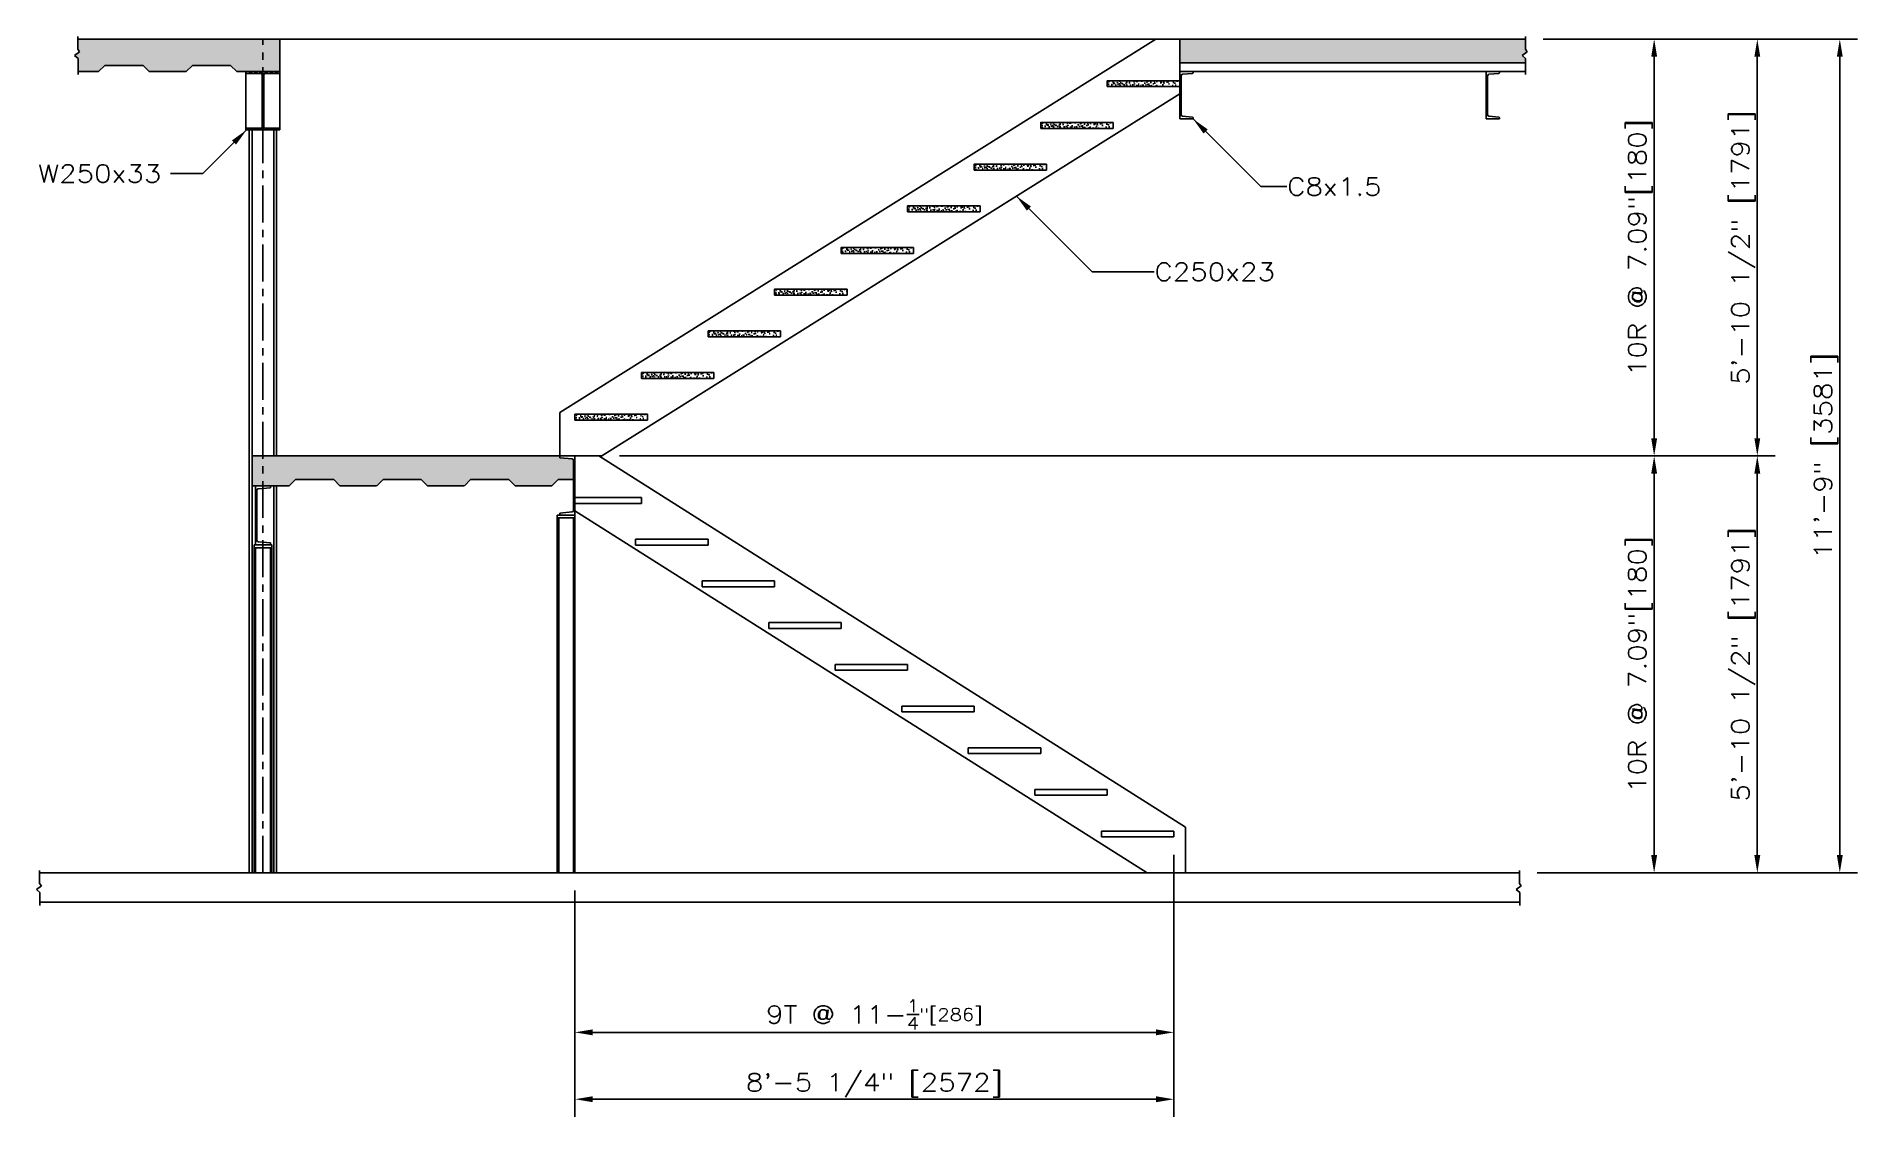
# Model space of a CAD drawing. Header units: inches. Extents: x -44 to 9761, y -1166 to 3580.
# Drawn here: x 8177.7 to 8485.6, y 2376.7 to 2561.1 of the extents above; entities that cross this region are included whole.
import ezdxf

# ---------------------------------------------------------------- set-up
doc = ezdxf.new("R2010")
doc.units = ezdxf.units.IN
doc.header["$MEASUREMENT"] = 0
doc.linetypes.add('CENTER', pattern=[2, 1.25, -0.25, 0.25, -0.25])
doc.layers.get('DEFPOINTS').update_dxf_attribs({"linetype": 'CONTINUOUS'})
for name, color, linetype in [('Center', 251, 'CENTER'), ('LAYER131A', 131, 'CONTINUOUS'), ('Struc_Section_Conc', 71, 'CONTINUOUS'), ('Struc_Section_Dim', 5, 'CONTINUOUS'), ('Struc_Section_Steel', 11, 'CONTINUOUS'), ('Struc_Section_Wall', 134, 'CONTINUOUS')]:
    doc.layers.add(name, color=color, linetype=linetype)
doc.styles.add('ROMANS-115', font='romans.shx', dxfattribs={"width": 1.15})
doc.dimstyles.new('48-ROMANS-115', dxfattribs={"dimtxt": 3, "dimasz": 3, "dimexe": 3, "dimexo": 3, "dimgap": 0.0625, "dimtad": 1, "dimdec": 4, "dimzin": 1, "dimdsep": 46, "dimlunit": 4, "dimtxsty": 'ROMANS-115', "dimcen": 0.0625, "dimclrd": 256, "dimclre": 256, "dimclrt": 256, "dimadec": 0, "dimazin": 0, "dimtfac": 1, "dimtdec": 4, "dimtofl": 0, "dimtmove": 0, "dimatfit": 0, "dimfxl": 1, "dimfrac": 2, "dimtolj": 1, "dimtzin": 0, "dimarcsym": 0})
pattern_1 = [(50, (7769.0926, 2503.1176), (1.4345204, -0.1255043), [0.15, -1.65]), (355, (7769.0926, 2503.1176), (-0.2775027, 1.5043843), [0.12, -1.32]), (100.4514, (7769.2121, 2503.1072), (1.1570188, 1.378879), [0.1274804, -1.4022842]), (46.1842, (7769.0926, 2503.5176), (2.134482, -0.331038), [0.225, -2.475]), (96.6356, (7769.2705, 2503.49), (1.8693254, 1.948236), [0.1912206, -2.103426]), (351.1842, (7769.0926, 2503.5176), (1.869324, 1.948237), [0.18, -1.98]), (21, (7769.2926, 2503.4176), (1.193814, -0.8052378), [0.15, -1.65]), (326, (7769.2926, 2503.4176), (0.4866307, 1.4503), [0.12, -1.32]), (71.4514, (7769.3921, 2503.3505), (1.6804453, 0.645061), [0.1274804, -1.4022842]), (37.5, (7769.0926, 2503.1176), (0.0243197, 0.6657877), [0, -1.304, 0, -1.34, 0, -1.325]), (7.5, (7769.0926, 2503.1176), (0.5261391, 0.7888234), [0, -0.764, 0, -1.274, 0, -0.505]), (327.5, (7768.6466, 2503.1176), (1.06764487, -0.04510974), [0, -0.5, 0, -1.56, 0, -2.07]), (317.5, (7768.4466, 2503.1176), (1.1663723, 0.20021), [0, -0.65, 0, -1.036, 0, -1.47])]

msp = doc.modelspace()

# ---------------------------------------------------------------- texts
at = {"layer": 'Struc_Section_Dim', "ltscale": 2, "char_height": 3, "attachment_point": 1, "style": 'ROMANS-115'}
for s, insert in [('\\A1;W250x33', (8178.01513, 2539.35772)), ('\\A1;C8x1.5', (8389.18734, 2537.15482)), ('\\A1;C250x23', (8366.74548, 2522.74634))]:
    msp.add_mtext(s, dxfattribs=dict(at, insert=insert))

# ---------------------------------------------------------------- blocks, each defined once
blk = doc.blocks.new('*D50')
at = {"layer": 'DEFPOINTS', "color": 0, "transparency": 16777216}
for p in [(8429.47, 2560.61), (8428.47, 2419.61), (8482.63, 2419.61)]:
    blk.add_point(p, dxfattribs=at)
at = {"layer": 'Struc_Section_Dim', "lineweight": -2, "transparency": 16777216}
for p, q in [((8432.47, 2560.61), (8485.63, 2560.61)), ((8482.63, 2557.61), (8482.63, 2422.61)), ((8431.47, 2419.61), (8485.63, 2419.61))]:
    blk.add_line(p, q, dxfattribs=at)
at = {"layer": 'Struc_Section_Dim', "transparency": 16777216}
for points in [[(8482.13, 2557.61), (8483.13, 2557.61), (8482.63, 2560.61)], [(8482.13, 2422.61), (8483.13, 2422.61), (8482.63, 2419.61)]]:
    blk.add_solid(points, dxfattribs=at)
at = {"layer": 'Struc_Section_Dim', "transparency": 16777216, "insert": (8480.29, 2490.11), "char_height": 3, "attachment_point": 5, "rotation": 90, "style": 'ROMANS-115'}
blk.add_mtext('\\A1;11\'-9" [3581]', dxfattribs=at)
blk = doc.blocks.new('*D51')
at = {"layer": 'DEFPOINTS', "color": 0, "transparency": 16777216}
for p in [(8470.5, 2560.61), (8273.31, 2490.11), (8468.68, 2490.11)]:
    blk.add_point(p, dxfattribs=at)
at = {"layer": 'Struc_Section_Dim', "lineweight": -2, "transparency": 16777216}
for p, q in [((8467.5, 2560.61), (8465.68, 2560.61)), ((8468.68, 2557.61), (8468.68, 2493.11)), ((8276.31, 2490.11), (8471.68, 2490.11))]:
    blk.add_line(p, q, dxfattribs=at)
at = {"layer": 'Struc_Section_Dim', "transparency": 16777216}
for points in [[(8468.18, 2557.61), (8469.18, 2557.61), (8468.68, 2560.61)], [(8468.18, 2493.11), (8469.18, 2493.11), (8468.68, 2490.11)]]:
    blk.add_solid(points, dxfattribs=at)
at = {"layer": 'Struc_Section_Dim', "transparency": 16777216, "insert": (8466.33, 2525.36), "char_height": 3, "attachment_point": 5, "rotation": 90, "style": 'ROMANS-115'}
blk.add_mtext('\\A1;5\'-10 1/2" [1791]', dxfattribs=at)
blk = doc.blocks.new('*D52')
at = {"layer": 'DEFPOINTS', "color": 0, "transparency": 16777216}
for p in [(8273.31, 2490.11), (8468.68, 2419.61), (8468.68, 2419.61)]:
    blk.add_point(p, dxfattribs=at)
at = {"layer": 'Struc_Section_Dim', "lineweight": -2, "transparency": 16777216}
for p, q in [((8276.31, 2490.11), (8471.68, 2490.11)), ((8468.68, 2487.11), (8468.68, 2422.61))]:
    blk.add_line(p, q, dxfattribs=at)
at = {"layer": 'Struc_Section_Dim', "transparency": 16777216}
for points in [[(8468.18, 2487.11), (8469.18, 2487.11), (8468.68, 2490.11)], [(8468.18, 2422.61), (8469.18, 2422.61), (8468.68, 2419.61)]]:
    blk.add_solid(points, dxfattribs=at)
at = {"layer": 'Struc_Section_Dim', "transparency": 16777216, "insert": (8466.33, 2454.86), "char_height": 3, "attachment_point": 5, "rotation": 90, "style": 'ROMANS-115'}
blk.add_mtext('\\A1;5\'-10 1/2" [1791]', dxfattribs=at)
blk = doc.blocks.new('*D53')
at = {"layer": 'DEFPOINTS', "color": 0, "transparency": 16777216}
for p in [(8449.39, 2560.61), (8449.39, 2490.11), (8451.24, 2490.11)]:
    blk.add_point(p, dxfattribs=at)
at = {"layer": 'Struc_Section_Dim', "lineweight": -2, "transparency": 16777216}
for p, q in [((8452.39, 2560.61), (8454.24, 2560.61)), ((8451.24, 2557.61), (8451.24, 2493.11)), ((8452.39, 2490.11), (8454.24, 2490.11))]:
    blk.add_line(p, q, dxfattribs=at)
at = {"layer": 'Struc_Section_Dim', "transparency": 16777216}
for points in [[(8450.74, 2557.61), (8451.74, 2557.61), (8451.24, 2560.61)], [(8450.74, 2493.11), (8451.74, 2493.11), (8451.24, 2490.11)]]:
    blk.add_solid(points, dxfattribs=at)
at = {"layer": 'Struc_Section_Dim', "transparency": 16777216, "insert": (8448.89, 2525.36), "char_height": 3, "attachment_point": 5, "rotation": 90, "style": 'ROMANS-115'}
blk.add_mtext('\\A1;10R @ 7.09"[180] ', dxfattribs=at)
blk = doc.blocks.new('*D54')
at = {"layer": 'DEFPOINTS', "color": 0, "transparency": 16777216}
for p in [(8449.39, 2490.11), (8449.39, 2419.61), (8451.24, 2419.61)]:
    blk.add_point(p, dxfattribs=at)
at = {"layer": 'Struc_Section_Dim', "lineweight": -2, "transparency": 16777216}
for p, q in [((8452.39, 2490.11), (8454.24, 2490.11)), ((8451.24, 2487.11), (8451.24, 2422.61)), ((8452.39, 2419.61), (8454.24, 2419.61))]:
    blk.add_line(p, q, dxfattribs=at)
at = {"layer": 'Struc_Section_Dim', "transparency": 16777216}
for points in [[(8450.74, 2487.11), (8451.74, 2487.11), (8451.24, 2490.11)], [(8450.74, 2422.61), (8451.74, 2422.61), (8451.24, 2419.61)]]:
    blk.add_solid(points, dxfattribs=at)
at = {"layer": 'Struc_Section_Dim', "transparency": 16777216, "insert": (8448.89, 2454.86), "char_height": 3, "attachment_point": 5, "rotation": 90, "style": 'ROMANS-115'}
blk.add_mtext('\\A1;10R @ 7.09"[180] ', dxfattribs=at)
blk = doc.blocks.new('*D55')
at = {"layer": 'DEFPOINTS', "color": 0, "transparency": 16777216}
for p in [(8268.78, 2393.63), (8370.03, 2393.63), (8370.03, 2392.62)]:
    blk.add_point(p, dxfattribs=at)
at = {"layer": 'Struc_Section_Dim', "lineweight": -2, "transparency": 16777216}
for p, q in [((8271.78, 2392.62), (8367.03, 2392.62)), ((8370.03, 2390.63), (8370.03, 2389.62))]:
    blk.add_line(p, q, dxfattribs=at)
at = {"layer": 'Struc_Section_Dim', "transparency": 16777216}
for points in [[(8271.78, 2393.12), (8271.78, 2392.12), (8268.78, 2392.62)], [(8367.03, 2393.12), (8367.03, 2392.12), (8370.03, 2392.62)]]:
    blk.add_solid(points, dxfattribs=at)
at = {"layer": 'Struc_Section_Dim', "transparency": 16777216, "insert": (8319.4, 2395.63), "char_height": 3, "attachment_point": 5, "style": 'ROMANS-115'}
blk.add_mtext('\\A1;\\A1;9T @ 11-\\H0.7x;\\S1/4;"[286]', dxfattribs=at)
blk = doc.blocks.new('*D27')
at = {"layer": 'DEFPOINTS', "color": 0, "transparency": 16777216}
for p in [(8370.03, 2425.66), (8268.78, 2419.61), (8370.03, 2381.31)]:
    blk.add_point(p, dxfattribs=at)
at = {"layer": 'Struc_Section_Dim', "lineweight": -2, "transparency": 16777216}
for p, q in [((8370.03, 2422.66), (8370.03, 2378.31)), ((8268.78, 2416.61), (8268.78, 2378.31)), ((8271.78, 2381.31), (8367.03, 2381.31))]:
    blk.add_line(p, q, dxfattribs=at)
at = {"layer": 'Struc_Section_Dim', "transparency": 16777216}
for points in [[(8271.78, 2381.81), (8271.78, 2380.81), (8268.78, 2381.31)], [(8367.03, 2381.81), (8367.03, 2380.81), (8370.03, 2381.31)]]:
    blk.add_solid(points, dxfattribs=at)
at = {"layer": 'Struc_Section_Dim', "transparency": 16777216, "insert": (8319.4, 2383.66), "char_height": 3, "attachment_point": 5, "style": 'ROMANS-115'}
blk.add_mtext('\\A1;8\'-5 1/4" [2572]', dxfattribs=at)

# ---------------------------------------------------------------- dimensions: what is measured, and where the dimension line sits
at = {"layer": 'Struc_Section_Dim', "ltscale": 2}
for base, p1, p2, picture, middle in [((8468.68091, 2490.11326), (8470.50397, 2560.61326), (8273.3096, 2490.11326), '*D51', (8466.33269, 2525.36326)), ((8482.63351, 2419.61326), (8429.4662, 2560.61326), (8428.4662, 2419.61326), '*D50', (8480.2853, 2490.11326)), ((8468.68091, 2419.61326), (8273.3096, 2490.11326), (8468.68091, 2419.61326), '*D52', (8466.33269, 2454.86326))]:
    dim = msp.add_linear_dim(base=base, p1=p1, p2=p2, angle=90, dimstyle='48-ROMANS-115', dxfattribs=at)
    dim.commit()
    dim.dimension.update_dxf_attribs({"geometry": picture, "text_midpoint": middle})
for base, p1, p2, picture, middle in [((8451.23891, 2490.11326), (8449.38976, 2560.61326), (8449.38976, 2490.11326), '*D53', (8448.89069, 2525.36326)), ((8451.23891, 2419.61326), (8449.38976, 2490.11326), (8449.38976, 2419.61326), '*D54', (8448.89069, 2454.86326))]:
    dim = msp.add_linear_dim(base=base, p1=p1, p2=p2, angle=90, text='10R @ 7.09"[180] ', dimstyle='48-ROMANS-115', dxfattribs=at)
    dim.commit()
    dim.dimension.update_dxf_attribs({"geometry": picture, "text_midpoint": middle})
dim = msp.add_linear_dim(base=(8370.02862, 2381.31404), p1=(8268.77862, 2419.61326), p2=(8370.02862, 2425.66326), dimstyle='48-ROMANS-115', dxfattribs=at)
dim.commit()
dim.dimension.update_dxf_attribs({"geometry": '*D27', "text_midpoint": (8319.40362, 2383.66225)})
dim = msp.add_linear_dim(base=(8370.02862, 2392.61582), p1=(8268.77862, 2393.62773), p2=(8370.02862, 2393.62773), text='\\A1;9T @ 11-{\\H0.7x;\\S1/4;}"[286]', dimstyle='48-ROMANS-115', override={"dimse1": 1}, dxfattribs=at)
dim.commit()
dim.dimension.update_dxf_attribs({"geometry": '*D55', "text_midpoint": (8319.40362, 2395.62832)})

# ---------------------------------------------------------------- hatches: boundary and pattern name
at = {"layer": 'LAYER131A', "ltscale": 2}
h = msp.add_hatch(dxfattribs=at)
h.set_pattern_fill('AR-CONC', color=256, scale=0.2, style=0)
h.set_pattern_definition(pattern_1)
h.paths.add_polyline_path([(8216.02862, 2560.61326), (8184.7209, 2560.61326), (8184.7209, 2558.88433), (8185.0323, 2558.45666), (8184.17595, 2557.83459), (8184.75982, 2557.32916), (8184.75982, 2555.11326), (8188.23327, 2555.11326), (8189.27862, 2556.15861), (8195.75304, 2556.15861), (8196.79838, 2555.11326), (8203.04577, 2555.11326), (8204.09112, 2556.15861), (8210.56554, 2556.15861), (8211.61088, 2555.11326), (8216.02862, 2555.11326)])
h.paths.add_polyline_path([(8218.90362, 2560.61326), (8216.02862, 2560.61326), (8216.02862, 2555.11326), (8218.90362, 2555.11326)])
h = msp.add_hatch(dxfattribs=at)
h.set_pattern_fill('AR-CONC', color=256, scale=0.2, style=0)
h.set_pattern_definition(pattern_1)
h.paths.add_polyline_path([(8429.4662, 2560.61326), (8371.02862, 2560.61326), (8371.02862, 2556.61326), (8429.50512, 2556.61326), (8429.50512, 2557.32916), (8428.92125, 2557.83459), (8429.77759, 2558.45666), (8429.4662, 2558.88433)])
h = msp.add_hatch(dxfattribs=at)
h.set_pattern_fill('AR-CONC', color=256, scale=0.2, style=0)
h.set_pattern_definition([(50, (7983.8126, 2559.5176), (1.4345204, -0.1255043), [0.15, -1.65]), (355, (7983.8126, 2559.5176), (-0.2775027, 1.504384), [0.12, -1.32]), (100.4514, (7983.9321, 2559.5072), (1.157019, 1.378879), [0.1274804, -1.402284]), (46.1842, (7983.8126, 2559.9176), (2.134482, -0.331038), [0.225, -2.475]), (96.6356, (7983.9904, 2559.89), (1.869325, 1.948236), [0.19122, -2.103426]), (351.1842, (7983.8126, 2559.9176), (1.869324, 1.948237), [0.18, -1.98]), (21, (7984.0126, 2559.8176), (1.193814, -0.8052378), [0.15, -1.65]), (326, (7984.0126, 2559.8176), (0.4866307, 1.4503), [0.12, -1.32]), (71.4514, (7984.112, 2559.7505), (1.6804453, 0.645061), [0.1274804, -1.402284]), (37.5, (7983.81256, 2559.5176), (0.0243197, 0.6657877), [0, -1.304, 0, -1.34, 0, -1.325]), (7.5, (7983.81256, 2559.5176), (0.5261391, 0.7888234), [0, -0.764, 0, -1.274, 0, -0.505]), (327.5, (7983.36656, 2559.5176), (1.0676449, -0.04510974), [0, -0.5, 0, -1.56, 0, -2.07]), (317.5, (7983.1666, 2559.5176), (1.1663723, 0.20021), [0, -0.65, 0, -1.036, 0, -1.47])])
h.paths.add_polyline_path([(8371.02862, 2553.56326), (8358.77862, 2553.56326), (8358.77862, 2552.56326), (8371.02862, 2552.56326)])
h = msp.add_hatch(dxfattribs=at)
h.set_pattern_fill('AR-CONC', color=256, scale=0.2, style=0)
h.set_pattern_definition([(50, (7972.5626, 2552.4676), (1.4345204, -0.1255043), [0.15, -1.65]), (355, (7972.5626, 2552.4676), (-0.2775027, 1.504384), [0.12, -1.32]), (100.4514, (7972.6821, 2552.4572), (1.157019, 1.378879), [0.1274804, -1.402284]), (46.1842, (7972.5626, 2552.8676), (2.134482, -0.331038), [0.225, -2.475]), (96.6356, (7972.7404, 2552.84), (1.869325, 1.948236), [0.19122, -2.103426]), (351.1842, (7972.5626, 2552.8676), (1.869324, 1.948237), [0.18, -1.98]), (21, (7972.7626, 2552.7676), (1.193814, -0.8052378), [0.15, -1.65]), (326, (7972.7626, 2552.7676), (0.4866307, 1.4503), [0.12, -1.32]), (71.4514, (7972.862, 2552.7005), (1.6804453, 0.645061), [0.1274804, -1.402284]), (37.5, (7972.56256, 2552.4676), (0.0243197, 0.6657877), [0, -1.304, 0, -1.34, 0, -1.325]), (7.5, (7972.56256, 2552.4676), (0.5261391, 0.7888234), [0, -0.764, 0, -1.274, 0, -0.505]), (327.5, (7972.11656, 2552.4676), (1.0676449, -0.04510974), [0, -0.5, 0, -1.56, 0, -2.07]), (317.5, (7971.9166, 2552.4676), (1.1663723, 0.20021), [0, -0.65, 0, -1.036, 0, -1.47])])
h.paths.add_polyline_path([(8359.77862, 2546.51326), (8347.52862, 2546.51326), (8347.52862, 2545.51326), (8359.77862, 2545.51326)])
h = msp.add_hatch(dxfattribs=at)
h.set_pattern_fill('AR-CONC', color=256, scale=0.2, style=0)
h.set_pattern_definition([(50, (7961.3126, 2545.4176), (1.4345204, -0.1255043), [0.15, -1.65]), (355, (7961.3126, 2545.4176), (-0.2775027, 1.504384), [0.12, -1.32]), (100.4514, (7961.4321, 2545.4072), (1.157019, 1.378879), [0.1274804, -1.402284]), (46.1842, (7961.3126, 2545.8176), (2.134482, -0.331038), [0.225, -2.475]), (96.6356, (7961.4904, 2545.79), (1.869325, 1.948236), [0.19122, -2.103426]), (351.1842, (7961.3126, 2545.8176), (1.869324, 1.948237), [0.18, -1.98]), (21, (7961.5126, 2545.7176), (1.193814, -0.8052378), [0.15, -1.65]), (326, (7961.5126, 2545.7176), (0.4866307, 1.4503), [0.12, -1.32]), (71.4514, (7961.612, 2545.6505), (1.6804453, 0.645061), [0.1274804, -1.402284]), (37.5, (7961.31256, 2545.4176), (0.0243197, 0.6657877), [0, -1.304, 0, -1.34, 0, -1.325]), (7.5, (7961.31256, 2545.4176), (0.5261391, 0.7888234), [0, -0.764, 0, -1.274, 0, -0.505]), (327.5, (7960.86656, 2545.4176), (1.0676449, -0.04510974), [0, -0.5, 0, -1.56, 0, -2.07]), (317.5, (7960.6666, 2545.4176), (1.1663723, 0.20021), [0, -0.65, 0, -1.036, 0, -1.47])])
h.paths.add_polyline_path([(8348.52862, 2539.46326), (8336.27862, 2539.46326), (8336.27862, 2538.46326), (8348.52862, 2538.46326)])
h = msp.add_hatch(dxfattribs=at)
h.set_pattern_fill('AR-CONC', color=256, scale=0.2, style=0)
h.set_pattern_definition([(50, (7950.0626, 2538.3676), (1.4345204, -0.1255043), [0.15, -1.65]), (355, (7950.0626, 2538.3676), (-0.2775027, 1.504384), [0.12, -1.32]), (100.4514, (7950.1821, 2538.3572), (1.157019, 1.378879), [0.1274804, -1.402284]), (46.1842, (7950.0626, 2538.7676), (2.134482, -0.331038), [0.225, -2.475]), (96.6356, (7950.2404, 2538.74), (1.869325, 1.948236), [0.19122, -2.103426]), (351.1842, (7950.0626, 2538.7676), (1.869324, 1.948237), [0.18, -1.98]), (21, (7950.2626, 2538.6676), (1.193814, -0.8052378), [0.15, -1.65]), (326, (7950.2626, 2538.6676), (0.4866307, 1.4503), [0.12, -1.32]), (71.4514, (7950.362, 2538.6005), (1.6804453, 0.645061), [0.1274804, -1.402284]), (37.5, (7950.06256, 2538.3676), (0.0243197, 0.6657877), [0, -1.304, 0, -1.34, 0, -1.325]), (7.5, (7950.06256, 2538.3676), (0.5261391, 0.7888234), [0, -0.764, 0, -1.274, 0, -0.505]), (327.5, (7949.61656, 2538.3676), (1.0676449, -0.04510974), [0, -0.5, 0, -1.56, 0, -2.07]), (317.5, (7949.4166, 2538.3676), (1.1663723, 0.20021), [0, -0.65, 0, -1.036, 0, -1.47])])
h.paths.add_polyline_path([(8337.27862, 2532.41326), (8325.02862, 2532.41326), (8325.02862, 2531.41326), (8337.27862, 2531.41326)])
h = msp.add_hatch(dxfattribs=at)
h.set_pattern_fill('AR-CONC', color=256, scale=0.2, style=0)
h.set_pattern_definition([(50, (7938.8126, 2531.3176), (1.4345204, -0.1255043), [0.15, -1.65]), (355, (7938.8126, 2531.3176), (-0.2775027, 1.504384), [0.12, -1.32]), (100.4514, (7938.9321, 2531.3072), (1.157019, 1.378879), [0.1274804, -1.402284]), (46.1842, (7938.8126, 2531.7176), (2.134482, -0.331038), [0.225, -2.475]), (96.6356, (7938.9904, 2531.69), (1.869325, 1.948236), [0.19122, -2.103426]), (351.1842, (7938.8126, 2531.7176), (1.869324, 1.948237), [0.18, -1.98]), (21, (7939.0126, 2531.6176), (1.193814, -0.8052378), [0.15, -1.65]), (326, (7939.0126, 2531.6176), (0.4866307, 1.4503), [0.12, -1.32]), (71.4514, (7939.112, 2531.5505), (1.6804453, 0.645061), [0.1274804, -1.402284]), (37.5, (7938.81256, 2531.3176), (0.0243197, 0.6657877), [0, -1.304, 0, -1.34, 0, -1.325]), (7.5, (7938.81256, 2531.3176), (0.5261391, 0.7888234), [0, -0.764, 0, -1.274, 0, -0.505]), (327.5, (7938.36656, 2531.3176), (1.0676449, -0.04510974), [0, -0.5, 0, -1.56, 0, -2.07]), (317.5, (7938.1666, 2531.3176), (1.1663723, 0.20021), [0, -0.65, 0, -1.036, 0, -1.47])])
h.paths.add_polyline_path([(8326.02862, 2525.36326), (8313.77862, 2525.36326), (8313.77862, 2524.36326), (8326.02862, 2524.36326)])
h = msp.add_hatch(dxfattribs=at)
h.set_pattern_fill('AR-CONC', color=256, scale=0.2, style=0)
h.set_pattern_definition([(50, (7927.5626, 2524.2676), (1.4345204, -0.1255043), [0.15, -1.65]), (355, (7927.5626, 2524.2676), (-0.2775027, 1.504384), [0.12, -1.32]), (100.4514, (7927.6821, 2524.2572), (1.157019, 1.378879), [0.1274804, -1.402284]), (46.1842, (7927.5626, 2524.6676), (2.134482, -0.331038), [0.225, -2.475]), (96.6356, (7927.7404, 2524.64), (1.869325, 1.948236), [0.19122, -2.103426]), (351.1842, (7927.5626, 2524.6676), (1.869324, 1.948237), [0.18, -1.98]), (21, (7927.7626, 2524.5676), (1.193814, -0.8052378), [0.15, -1.65]), (326, (7927.7626, 2524.5676), (0.4866307, 1.4503), [0.12, -1.32]), (71.4514, (7927.862, 2524.5005), (1.6804453, 0.645061), [0.1274804, -1.402284]), (37.5, (7927.56256, 2524.2676), (0.0243197, 0.6657877), [0, -1.304, 0, -1.34, 0, -1.325]), (7.5, (7927.56256, 2524.2676), (0.5261391, 0.7888234), [0, -0.764, 0, -1.274, 0, -0.505]), (327.5, (7927.11656, 2524.2676), (1.0676449, -0.04510974), [0, -0.5, 0, -1.56, 0, -2.07]), (317.5, (7926.9166, 2524.2676), (1.1663723, 0.20021), [0, -0.65, 0, -1.036, 0, -1.47])])
h.paths.add_polyline_path([(8314.77862, 2518.31326), (8302.52862, 2518.31326), (8302.52862, 2517.31326), (8314.77862, 2517.31326)])
h = msp.add_hatch(dxfattribs=at)
h.set_pattern_fill('AR-CONC', color=256, scale=0.2, style=0)
h.set_pattern_definition([(50, (7916.3126, 2517.2176), (1.4345204, -0.1255043), [0.15, -1.65]), (355, (7916.3126, 2517.2176), (-0.2775027, 1.504384), [0.12, -1.32]), (100.4514, (7916.4321, 2517.2072), (1.157019, 1.378879), [0.1274804, -1.402284]), (46.1842, (7916.3126, 2517.6176), (2.134482, -0.331038), [0.225, -2.475]), (96.6356, (7916.4904, 2517.59), (1.869325, 1.948236), [0.19122, -2.103426]), (351.1842, (7916.3126, 2517.6176), (1.869324, 1.948237), [0.18, -1.98]), (21, (7916.5126, 2517.5176), (1.193814, -0.8052378), [0.15, -1.65]), (326, (7916.5126, 2517.5176), (0.4866307, 1.4503), [0.12, -1.32]), (71.4514, (7916.612, 2517.4505), (1.6804453, 0.645061), [0.1274804, -1.402284]), (37.5, (7916.31256, 2517.2176), (0.0243197, 0.6657877), [0, -1.304, 0, -1.34, 0, -1.325]), (7.5, (7916.31256, 2517.2176), (0.5261391, 0.7888234), [0, -0.764, 0, -1.274, 0, -0.505]), (327.5, (7915.86656, 2517.2176), (1.0676449, -0.04510974), [0, -0.5, 0, -1.56, 0, -2.07]), (317.5, (7915.6666, 2517.2176), (1.1663723, 0.20021), [0, -0.65, 0, -1.036, 0, -1.47])])
h.paths.add_polyline_path([(8303.52862, 2511.26326), (8291.27862, 2511.26326), (8291.27862, 2510.26326), (8303.52862, 2510.26326)])
h = msp.add_hatch(dxfattribs=at)
h.set_pattern_fill('AR-CONC', color=256, scale=0.2, style=0)
h.set_pattern_definition([(50, (7905.0626, 2510.1676), (1.4345204, -0.1255043), [0.15, -1.65]), (355, (7905.0626, 2510.1676), (-0.2775027, 1.504384), [0.12, -1.32]), (100.4514, (7905.1821, 2510.1572), (1.157019, 1.378879), [0.1274804, -1.402284]), (46.1842, (7905.0626, 2510.5676), (2.134482, -0.331038), [0.225, -2.475]), (96.6356, (7905.2404, 2510.54), (1.869325, 1.948236), [0.19122, -2.103426]), (351.1842, (7905.0626, 2510.5676), (1.869324, 1.948237), [0.18, -1.98]), (21, (7905.2626, 2510.4676), (1.193814, -0.8052378), [0.15, -1.65]), (326, (7905.2626, 2510.4676), (0.4866307, 1.4503), [0.12, -1.32]), (71.4514, (7905.362, 2510.4005), (1.6804453, 0.645061), [0.1274804, -1.402284]), (37.5, (7905.06256, 2510.1676), (0.0243197, 0.6657877), [0, -1.304, 0, -1.34, 0, -1.325]), (7.5, (7905.06256, 2510.1676), (0.5261391, 0.7888234), [0, -0.764, 0, -1.274, 0, -0.505]), (327.5, (7904.61656, 2510.1676), (1.0676449, -0.04510974), [0, -0.5, 0, -1.56, 0, -2.07]), (317.5, (7904.4166, 2510.1676), (1.1663723, 0.20021), [0, -0.65, 0, -1.036, 0, -1.47])])
h.paths.add_polyline_path([(8292.27862, 2504.21326), (8280.02862, 2504.21326), (8280.02862, 2503.21326), (8292.27862, 2503.21326)])
h = msp.add_hatch(dxfattribs=at)
h.set_pattern_fill('AR-CONC', color=256, scale=0.2, style=0)
h.set_pattern_definition([(50, (7893.8126, 2503.1176), (1.4345204, -0.1255043), [0.15, -1.65]), (355, (7893.8126, 2503.1176), (-0.2775027, 1.504384), [0.12, -1.32]), (100.4514, (7893.9321, 2503.1072), (1.157019, 1.378879), [0.1274804, -1.402284]), (46.1842, (7893.8126, 2503.5176), (2.134482, -0.331038), [0.225, -2.475]), (96.6356, (7893.9904, 2503.49), (1.869325, 1.948236), [0.19122, -2.103426]), (351.1842, (7893.8126, 2503.5176), (1.869324, 1.948237), [0.18, -1.98]), (21, (7894.0126, 2503.4176), (1.193814, -0.8052378), [0.15, -1.65]), (326, (7894.0126, 2503.4176), (0.4866307, 1.4503), [0.12, -1.32]), (71.4514, (7894.112, 2503.3505), (1.6804453, 0.645061), [0.1274804, -1.402284]), (37.5, (7893.81256, 2503.1176), (0.0243197, 0.6657877), [0, -1.304, 0, -1.34, 0, -1.325]), (7.5, (7893.81256, 2503.1176), (0.5261391, 0.7888234), [0, -0.764, 0, -1.274, 0, -0.505]), (327.5, (7893.36656, 2503.1176), (1.0676449, -0.04510974), [0, -0.5, 0, -1.56, 0, -2.07]), (317.5, (7893.1666, 2503.1176), (1.1663723, 0.20021), [0, -0.65, 0, -1.036, 0, -1.47])])
h.paths.add_polyline_path([(8281.02862, 2497.16326), (8268.77862, 2497.16326), (8268.77862, 2496.16326), (8281.02862, 2496.16326)])
h = msp.add_hatch(dxfattribs=at)
h.set_pattern_fill('AR-CONC', color=256, scale=0.2, style=0)
h.set_pattern_definition(pattern_1)
h.paths.add_polyline_path([(8268.53862, 2489.34269, 0.388878732), (8268.31041, 2489.59174), (8266.21862, 2489.77475), (8266.21862, 2490.11326), (8216.02862, 2490.11326), (8216.02862, 2485.06792), (8220.46601, 2485.06792), (8221.51136, 2486.11326), (8227.98577, 2486.11326), (8229.03112, 2485.06792), (8235.27851, 2485.06792), (8236.32386, 2486.11326), (8242.79827, 2486.11326), (8243.84362, 2485.06792), (8250.09101, 2485.06792), (8251.13636, 2486.11326), (8257.61077, 2486.11326), (8258.65612, 2485.06792), (8264.87356, 2485.06792), (8265.91891, 2486.11326), (8268.53862, 2486.11326)])
h.paths.add_polyline_path([(8216.02862, 2490.11326), (8214.21862, 2490.11326), (8214.21862, 2485.06792), (8216.02862, 2485.06792)])
at = {"layer": 'Struc_Section_Steel', "ltscale": 2}
h = msp.add_hatch(dxfattribs=at)
h.set_pattern_fill('STEEL', color=256, scale=5, style=0)
h.set_pattern_definition([(45, (8111.153, 2571.3652), (-0.4419417, 0.4419417), []), (45, (8111.153, 2571.6777), (-0.4419417, 0.4419417), [])])
h.paths.add_polyline_path([(8218.90362, 2554.80076), (8218.90362, 2555.11326), (8213.15362, 2555.11326), (8213.15362, 2554.80076), (8215.65362, 2554.80076, -0.414213562), (8215.90362, 2554.55076), (8215.90362, 2545.80076, -0.414213562), (8215.65362, 2545.55076), (8213.15362, 2545.55076), (8213.15362, 2545.23826), (8218.90362, 2545.23826), (8218.90362, 2545.55076), (8216.40362, 2545.55076, -0.414213562), (8216.15362, 2545.80076), (8216.15362, 2554.55076, -0.414213562), (8216.40362, 2554.80076)])

# ---------------------------------------------------------------- linework, layer by layer
at = {"layer": 'Center', "ltscale": 5}
msp.add_line((8216.02862, 2419.61326), (8216.02862, 2560.61326), dxfattribs=at)
at = {"layer": 'LAYER131A'}
for p, q in [((8358.77862, 2552.56326), (8358.77862, 2553.56326)), ((8371.02862, 2553.56326), (8358.77862, 2553.56326)), ((8371.02862, 2552.56326), (8358.77862, 2552.56326)), ((8371.02862, 2552.56326), (8371.02862, 2553.56326)), ((8347.52862, 2545.51326), (8347.52862, 2546.51326)), ((8359.77862, 2546.51326), (8347.52862, 2546.51326)), ((8359.77862, 2545.51326), (8359.77862, 2546.51326)), ((8359.77862, 2545.51326), (8347.52862, 2545.51326)), ((8336.27862, 2538.46326), (8336.27862, 2539.46326)), ((8348.52862, 2539.46326), (8336.27862, 2539.46326)), ((8348.52862, 2538.46326), (8336.27862, 2538.46326)), ((8348.52862, 2538.46326), (8348.52862, 2539.46326)), ((8325.02862, 2531.41326), (8325.02862, 2532.41326)), ((8337.27862, 2532.41326), (8325.02862, 2532.41326)), ((8337.27862, 2531.41326), (8325.02862, 2531.41326)), ((8337.27862, 2532.41326), (8326.02862, 2532.41326)), ((8337.27862, 2531.41326), (8337.27862, 2532.41326)), ((8313.77862, 2524.36326), (8313.77862, 2525.36326)), ((8326.02862, 2525.36326), (8313.77862, 2525.36326)), ((8326.02862, 2524.36326), (8326.02862, 2525.36326)), ((8326.02862, 2524.36326), (8313.77862, 2524.36326)), ((8302.52862, 2517.31326), (8302.52862, 2518.31326)), ((8314.77862, 2518.31326), (8302.52862, 2518.31326)), ((8314.77862, 2517.31326), (8302.52862, 2517.31326)), ((8314.77862, 2517.31326), (8314.77862, 2518.31326)), ((8291.27862, 2510.26326), (8291.27862, 2511.26326)), ((8303.52862, 2511.26326), (8291.27862, 2511.26326)), ((8303.52862, 2510.26326), (8291.27862, 2510.26326)), ((8303.52862, 2510.26326), (8303.52862, 2511.26326)), ((8280.02862, 2503.21326), (8280.02862, 2504.21326)), ((8292.27862, 2504.21326), (8280.02862, 2504.21326)), ((8292.27862, 2503.21326), (8292.27862, 2504.21326)), ((8292.27862, 2503.21326), (8280.02862, 2503.21326)), ((8268.77862, 2496.16326), (8268.77862, 2497.16326)), ((8281.02862, 2497.16326), (8268.77862, 2497.16326)), ((8281.02862, 2496.16326), (8281.02862, 2497.16326)), ((8281.02862, 2496.16326), (8268.77862, 2496.16326)), ((8268.77862, 2482.06326), (8268.77862, 2483.06326)), ((8280.02862, 2482.06326), (8280.02862, 2483.06326)), ((8279.02862, 2475.01326), (8279.02862, 2476.01326)), ((8291.27862, 2475.01326), (8291.27862, 2476.01326)), ((8290.27862, 2467.96326), (8290.27862, 2468.96326)), ((8302.52862, 2467.96326), (8302.52862, 2468.96326)), ((8301.52862, 2460.91326), (8301.52862, 2461.91326)), ((8313.77862, 2460.91326), (8313.77862, 2461.91326)), ((8312.77862, 2453.86326), (8312.77862, 2454.86326)), ((8325.02862, 2453.86326), (8325.02862, 2454.86326)), ((8324.02862, 2446.81326), (8324.02862, 2447.81326)), ((8336.27862, 2446.81326), (8336.27862, 2447.81326)), ((8335.27862, 2439.76326), (8335.27862, 2440.76326)), ((8347.52862, 2439.76326), (8347.52862, 2440.76326)), ((8346.52862, 2432.71326), (8346.52862, 2433.71326)), ((8358.77862, 2432.71326), (8358.77862, 2433.71326)), ((8357.77862, 2425.66326), (8357.77862, 2426.66326)), ((8370.02862, 2425.66326), (8370.02862, 2426.66326))]:
    msp.add_line(p, q, dxfattribs=at)
at = {"layer": 'LAYER131A', "ltscale": 10}
for p, q in [((8268.77862, 2483.06326), (8280.02862, 2483.06326)), ((8268.77862, 2482.06326), (8280.02862, 2482.06326)), ((8279.02862, 2476.01326), (8291.27862, 2476.01326)), ((8279.02862, 2475.01326), (8291.27862, 2475.01326)), ((8290.27862, 2468.96326), (8302.52862, 2468.96326)), ((8290.27862, 2467.96326), (8302.52862, 2467.96326)), ((8301.52862, 2461.91326), (8313.77862, 2461.91326)), ((8301.52862, 2460.91326), (8313.77862, 2460.91326)), ((8312.77862, 2454.86326), (8325.02862, 2454.86326)), ((8312.77862, 2453.86326), (8325.02862, 2453.86326)), ((8324.02862, 2447.81326), (8336.27862, 2447.81326)), ((8324.02862, 2446.81326), (8336.27862, 2446.81326)), ((8335.27862, 2440.76326), (8347.52862, 2440.76326)), ((8335.27862, 2439.76326), (8347.52862, 2439.76326)), ((8346.52862, 2433.71326), (8358.77862, 2433.71326)), ((8346.52862, 2432.71326), (8358.77862, 2432.71326)), ((8357.77862, 2426.66326), (8370.02862, 2426.66326)), ((8357.77862, 2425.66326), (8370.02862, 2425.66326))]:
    msp.add_line(p, q, dxfattribs=at)
at = {"layer": 'Struc_Section_Conc', "ltscale": 2}
for p, q in [((8184.7209, 2561.06157), (8184.7209, 2558.88433)), ((8218.90362, 2560.61326), (8184.7209, 2560.61326)), ((8184.7209, 2558.88433), (8185.0323, 2558.45666)), ((8218.90362, 2555.11326), (8218.90362, 2560.61326)), ((8218.90362, 2560.61326), (8366.97771, 2560.61326)), ((8371.02862, 2560.61326), (8429.4662, 2560.61326)), ((8371.02862, 2556.61326), (8371.02862, 2560.61326)), ((8429.4662, 2561.06157), (8429.4662, 2558.88433)), ((8429.4662, 2558.88433), (8429.77759, 2558.45666)), ((8185.0323, 2558.45666), (8184.17595, 2557.83459)), ((8184.17595, 2557.83459), (8184.75982, 2557.32916)), ((8184.75982, 2557.32916), (8184.75982, 2554.60761)), ((8371.02862, 2555.11326), (8371.02862, 2556.61326)), ((8371.02862, 2556.61326), (8429.50512, 2556.61326)), ((8429.77759, 2558.45666), (8428.92125, 2557.83459)), ((8428.92125, 2557.83459), (8429.50512, 2557.32916)), ((8429.50512, 2557.32916), (8429.50512, 2554.60761)), ((8188.23327, 2555.11326), (8184.75982, 2555.11326)), ((8218.90362, 2555.11326), (8211.61088, 2555.11326)), ((8371.02862, 2555.11326), (8429.50512, 2555.11326)), ((8266.21862, 2490.11326), (8214.21862, 2490.11326)), ((8214.21862, 2490.11326), (8214.21862, 2485.06792)), ((8214.21862, 2485.06792), (8220.43606, 2485.06792)), ((8220.46601, 2485.06792), (8221.51136, 2486.11326)), ((8227.98577, 2486.11326), (8221.51136, 2486.11326)), ((8229.03112, 2485.06792), (8227.98577, 2486.11326)), ((8229.03112, 2485.06792), (8235.24856, 2485.06792)), ((8235.27851, 2485.06792), (8236.32386, 2486.11326)), ((8236.32386, 2486.11326), (8242.79827, 2486.11326)), ((8242.79827, 2486.11326), (8236.32386, 2486.11326)), ((8243.84362, 2485.06792), (8242.79827, 2486.11326)), ((8243.84362, 2485.06792), (8250.06106, 2485.06792)), ((8250.09101, 2485.06792), (8251.13636, 2486.11326)), ((8257.61077, 2486.11326), (8251.13636, 2486.11326)), ((8251.13636, 2486.11326), (8257.61077, 2486.11326)), ((8258.65612, 2485.06792), (8257.61077, 2486.11326)), ((8258.65612, 2485.06792), (8264.87356, 2485.06792)), ((8264.87356, 2485.06792), (8265.91891, 2486.11326)), ((8265.91891, 2486.11326), (8268.53862, 2486.11326)), ((8178.58229, 2417.39052), (8177.72595, 2416.76845)), ((8178.2709, 2419.99543), (8178.2709, 2417.81819)), ((8178.2709, 2419.61326), (8428.4662, 2419.61326)), ((8178.2709, 2417.81819), (8178.58229, 2417.39052)), ((8428.77759, 2417.39052), (8427.92125, 2416.76845)), ((8428.4662, 2419.99543), (8428.4662, 2417.81819)), ((8428.4662, 2417.81819), (8428.77759, 2417.39052)), ((8177.72595, 2416.76845), (8178.30982, 2416.26302)), ((8178.30982, 2416.26302), (8178.30982, 2414.0659)), ((8178.30982, 2414.61326), (8428.50512, 2414.61326)), ((8427.92125, 2416.76845), (8428.50512, 2416.26302)), ((8428.50512, 2416.26302), (8428.50512, 2414.0659))]:
    msp.add_line(p, q, dxfattribs=at)
at = {"layer": 'Struc_Section_Conc'}
for p, q in [((8188.23327, 2555.11326), (8189.27862, 2556.15861)), ((8189.27862, 2556.15861), (8195.75304, 2556.15861)), ((8196.79838, 2555.11326), (8195.75304, 2556.15861)), ((8203.04577, 2555.11326), (8204.09112, 2556.15861)), ((8204.09112, 2556.15861), (8210.56554, 2556.15861)), ((8211.61088, 2555.11326), (8210.56554, 2556.15861)), ((8196.79838, 2555.11326), (8203.01583, 2555.11326)), ((8221.51136, 2486.11326), (8227.98577, 2486.11326))]:
    msp.add_line(p, q, dxfattribs=at)
at = {"layer": 'Struc_Section_Steel', "ltscale": 2}
for p, q in [((8366.97771, 2560.61326), (8266.21862, 2497.4709)), ((8371.02862, 2560.61326), (8366.97771, 2560.61326)), ((8371.02862, 2551.64555), (8371.02862, 2560.61326)), ((8371.02862, 2555.11326), (8371.02862, 2560.61326)), ((8371.02862, 2560.61326), (8371.02862, 2551.64555)), ((8371.02862, 2547.11326), (8371.02862, 2555.11326)), ((8371.02862, 2555.11326), (8373.27862, 2555.11326)), ((8371.27862, 2547.80483), (8371.27862, 2554.42169)), ((8371.50683, 2554.67074), (8373.16451, 2554.81577)), ((8373.27862, 2555.11326), (8373.27862, 2554.94029)), ((8422.83862, 2547.11326), (8422.83862, 2555.11326)), ((8422.83862, 2555.11326), (8425.08862, 2555.11326)), ((8423.08862, 2547.80483), (8423.08862, 2554.42169)), ((8423.31683, 2554.67074), (8424.97451, 2554.81577)), ((8425.08862, 2555.11326), (8425.08862, 2554.94029)), ((8371.02862, 2551.35052), (8273.3096, 2490.11326)), ((8371.02862, 2547.11326), (8373.27862, 2547.11326)), ((8371.50683, 2547.55579), (8373.16451, 2547.41076)), ((8373.27862, 2547.28623), (8373.27862, 2547.11326)), ((8422.83862, 2547.11326), (8425.08862, 2547.11326)), ((8423.31683, 2547.55579), (8424.97451, 2547.41076)), ((8425.08862, 2547.28623), (8425.08862, 2547.11326)), ((8266.21862, 2490.11326), (8266.21862, 2497.4709)), ((8273.3096, 2490.11326), (8266.21862, 2490.11326)), ((8268.77862, 2490.11326), (8266.21862, 2490.11326)), ((8266.21862, 2490.11326), (8266.21862, 2489.77475)), ((8268.31041, 2489.59174), (8266.22303, 2489.77436)), ((8268.53862, 2480.88383), (8268.53862, 2489.34269)), ((8268.77862, 2480.85052), (8268.77862, 2490.11326)), ((8268.77862, 2480.11326), (8268.77862, 2490.11326)), ((8272.82953, 2490.11326), (8372.02862, 2427.32183)), ((8214.74862, 2475.80517), (8214.74862, 2485.06792)), ((8214.74862, 2475.06792), (8214.74862, 2485.06792)), ((8214.74862, 2485.06792), (8217.30862, 2485.06792)), ((8217.30862, 2485.06792), (8217.30862, 2484.72941)), ((8214.98862, 2475.83849), (8214.98862, 2484.29735)), ((8215.21683, 2484.5464), (8217.30862, 2484.72941)), ((8265.77862, 2480.11326), (8265.77862, 2419.61326)), ((8268.77862, 2480.11326), (8265.77862, 2480.11326)), ((8268.77862, 2479.61326), (8265.77862, 2479.61326)), ((8268.31041, 2480.63478), (8266.21862, 2480.45178)), ((8266.21862, 2480.45178), (8266.21862, 2480.11326)), ((8268.77862, 2480.11326), (8266.21862, 2480.11326)), ((8268.77862, 2480.85052), (8365.49764, 2419.61326)), ((8268.77862, 2480.11326), (8268.77862, 2419.61326)), ((8215.21683, 2475.58944), (8217.30862, 2475.40643)), ((8214.52862, 2475.06792), (8214.52862, 2419.61326)), ((8217.52862, 2475.06792), (8214.52862, 2475.06792)), ((8217.52862, 2474.56792), (8214.52862, 2474.56792)), ((8214.74862, 2475.06792), (8217.30862, 2475.06792)), ((8217.30862, 2475.40643), (8217.30862, 2475.06792)), ((8217.52862, 2475.06792), (8217.52862, 2419.61326)), ((8372.02862, 2419.61326), (8372.02862, 2427.32183)), ((8365.49764, 2419.61326), (8372.02862, 2419.61326))]:
    msp.add_line(p, q, dxfattribs=at)
at = {"layer": 'Struc_Section_Steel'}
for p, q in [((8213.15362, 2555.11326), (8218.90362, 2555.11326)), ((8213.15362, 2554.80076), (8213.15362, 2555.11326)), ((8213.15362, 2554.80076), (8215.65362, 2554.80076)), ((8213.15362, 2554.80076), (8213.15362, 2545.55076)), ((8215.90362, 2545.80076), (8215.90362, 2554.55076)), ((8216.15362, 2545.80076), (8216.15362, 2554.55076)), ((8216.40362, 2554.80076), (8218.90362, 2554.80076)), ((8218.90362, 2555.11326), (8218.90362, 2554.80076)), ((8218.90362, 2545.55076), (8218.90362, 2554.80076)), ((8213.15362, 2545.23826), (8213.15362, 2545.55076)), ((8215.65362, 2545.55076), (8213.15362, 2545.55076)), ((8218.90362, 2545.23826), (8213.15362, 2545.23826)), ((8218.90362, 2545.55076), (8216.40362, 2545.55076)), ((8218.90362, 2545.55076), (8218.90362, 2545.23826))]:
    msp.add_line(p, q, dxfattribs=at)
at = {"layer": 'Struc_Section_Steel', "ltscale": 4}
for p, q in [((8266.02862, 2479.61326), (8266.02862, 2419.61326)), ((8268.52862, 2479.61326), (8268.52862, 2419.61326)), ((8214.77862, 2474.56792), (8214.77862, 2419.61326)), ((8217.27862, 2474.56792), (8217.27862, 2419.61326))]:
    msp.add_line(p, q, dxfattribs=at)
at = {"layer": 'Struc_Section_Steel'}
for centre, start, end in [((8215.65362, 2554.55076), 0, 90), ((8216.40362, 2554.55076), 90, 180), ((8215.65362, 2545.80076), 270, 0), ((8216.40362, 2545.80076), 180, 270)]:
    msp.add_arc(centre, 0.25, start, end, dxfattribs=at)
at = {"layer": 'Struc_Section_Steel', "ltscale": 2}
for centre, radius, start, end in [((8371.52862, 2554.42169), 0.25, 95, 180), ((8373.15362, 2554.94029), 0.125, 275, 0), ((8423.33862, 2554.42169), 0.25, 95, 180), ((8424.96362, 2554.94029), 0.125, 275, 0), ((8371.52862, 2547.80483), 0.25, 180, 265), ((8373.15362, 2547.28623), 0.125, 0, 85), ((8423.33862, 2547.80483), 0.25, 180, 265), ((8424.96362, 2547.28623), 0.125, 0, 85), ((8268.28862, 2489.34269), 0.25, 0, 85), ((8215.23862, 2484.29735), 0.25, 95, 180), ((8268.28862, 2480.88383), 0.25, 275, 0), ((8215.23862, 2475.83849), 0.25, 180, 265)]:
    msp.add_arc(centre, radius, start, end, dxfattribs=at)
at = {"layer": 'Struc_Section_Wall', "ltscale": 5}
for p, q in [((8213.71862, 2419.61326), (8213.71862, 2545.23826)), ((8214.21862, 2419.61326), (8214.21862, 2545.23826)), ((8217.83862, 2490.11326), (8217.83862, 2545.23826)), ((8218.33862, 2490.11326), (8218.33862, 2545.23826)), ((8217.83862, 2419.61326), (8217.83862, 2485.06792)), ((8218.33862, 2419.61326), (8218.33862, 2485.06792))]:
    msp.add_line(p, q, dxfattribs=at)

msp.set_redraw_order([(e.dxf.handle, doc.entitydb.next_handle()) for e in msp.query("TEXT MTEXT ATTDEF DIMENSION ARC_DIMENSION")])  # texts and dimensions are drawn at this point

# ---------------------------------------------------------------- leaders
at = {"layer": 'Struc_Section_Dim', "ltscale": 2, "annotation_type": 0, "has_hookline": 1, "hookline_direction": 1}
for points, text_width in [([(8373.27862, 2547.11326), (8384.73706, 2535.65482), (8389.12484, 2535.65482)], 16.75714), ([(8213.24918, 2545.23826), (8205.86864, 2537.85772), (8200.42049, 2537.85772)], 22.34286), ([(8343.42069, 2534.04954), (8356.22389, 2521.24634), (8366.68298, 2521.24634)], 21.68571)]:
    msp.add_leader(points, dimstyle='48-ROMANS-115', override={"dimgap": 0.0625, "dimtad": 0}, dxfattribs=dict(at, text_width=text_width))

doc.saveas('drawing.dxf')
